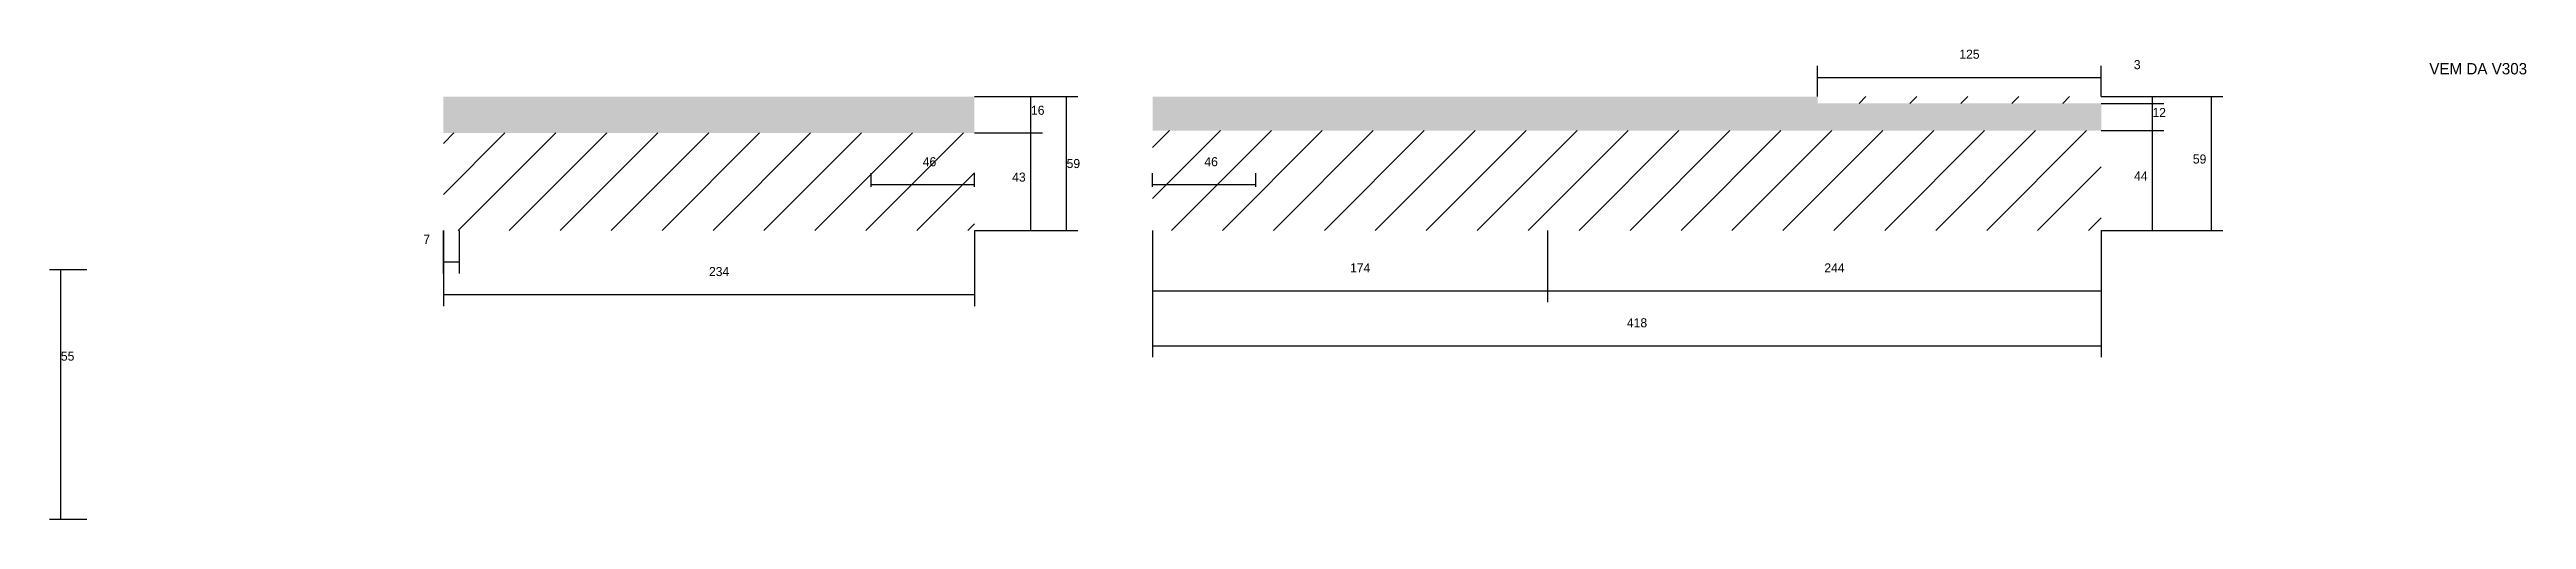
# Model space of a CAD drawing. Header units: metres. Extents: x 3435 to 9218, y 5617 to 6651.
# Drawn here: x 6515 to 7607, y 5625 to 5832 of the extents above; entities that cross this region are included whole.
import ezdxf

# ---------------------------------------------------------------- set-up
doc = ezdxf.new("R2010")
doc.units = ezdxf.units.M
for name, color, linetype in [('COTA', 2, 'Continuous'), ('REAPROVEITAMENTO', 3, 'Continuous'), ('TextoSecao', 7, 'Continuous')]:
    doc.layers.add(name, color=color, linetype=linetype)

msp = doc.modelspace()

# ---------------------------------------------------------------- texts
at = {"layer": 'COTA'}
for s, p in [('125', (7356.8, 5828.1)), ('3', (7433.7, 5823.5)), ('16', (6947.7, 5803.4)), ('12', (7441.9, 5802.4)), ('59', (7459.7, 5781.9)), ('46', (6900, 5780.7)), ('43', (6939.4, 5773.9)), ('59', (6963.4, 5779.9)), ('46', (7024.1, 5780.7)), ('44', (7433.8, 5774.4)), ('7', (6679.9, 5746.5)), ('234', (6805.8, 5732.3)), ('174', (7088.3, 5733.9)), ('244', (7297.3, 5733.9)), ('418', (7210.3, 5709.7)), ('55', (6520.2, 5695))]:
    msp.add_text(s, height=4, dxfattribs=at).set_placement(p)
at = {"layer": 'TextoSecao'}
msp.add_text('VEM DA V303', height=5, dxfattribs=at).set_placement((7563.9, 5821.2))

# ---------------------------------------------------------------- hatches: boundary and pattern name
at = {"layer": 'COTA'}
h = msp.add_hatch(dxfattribs=at)
h.set_pattern_fill('AR-CONC', scale=0.03)
h.paths.add_polyline_path([(6922.8, 5795.4), (6922.8, 5811.4), (6922.8, 5811.4), (6688.8, 5811.4), (6688.8, 5811.4), (6688.8, 5795.4), (6688.8, 5795.4), (6922.8, 5795.4)])
h = msp.add_hatch(dxfattribs=at)
h.set_pattern_fill('AR-CONC', scale=0.03)
h.paths.add_polyline_path([(7001.3, 5811.4), (7001.3, 5796.4), (7001.3, 5796.4), (7419.3, 5796.4), (7419.3, 5796.4), (7419.3, 5808.4), (7419.3, 5808.4), (7294.3, 5808.4), (7294.3, 5808.4), (7294.3, 5811.4), (7294.3, 5811.4), (7001.3, 5811.4)])
at = {"layer": 'REAPROVEITAMENTO'}
h = msp.add_hatch(dxfattribs=at)
h.set_pattern_fill('ANSI31', scale=5)
h.paths.add_polyline_path([(7294.3, 5808.4), (7294.3, 5811.4), (7294.3, 5811.4), (7419.3, 5811.4), (7419.3, 5811.4), (7419.3, 5808.4), (7419.3, 5808.4), (7294.3, 5808.4)])
h = msp.add_hatch(dxfattribs=at)
h.set_pattern_fill('ANSI31', scale=5)
h.paths.add_polyline_path([(7001.3, 5796.4), (7001.3, 5752.4), (7001.3, 5752.4), (7419.3, 5752.4), (7419.3, 5752.4), (7419.3, 5796.4), (7419.3, 5796.4), (7001.3, 5796.4)])
h = msp.add_hatch(dxfattribs=at)
h.set_pattern_fill('ANSI31', scale=5)
h.paths.add_polyline_path([(6688.8, 5752.4), (6922.8, 5752.4), (6922.8, 5752.4), (6922.8, 5795.4), (6922.8, 5795.4), (6688.8, 5795.4), (6688.8, 5795.4), (6688.8, 5752.4)])

# ---------------------------------------------------------------- linework, layer by layer
at = {"layer": 'COTA'}
for p, q in [((7294.3, 5811.4), (7294.3, 5824.9)), ((7294.3, 5819.9), (7419.3, 5819.9)), ((7419.3, 5811.4), (7419.3, 5824.9)), ((6922.8, 5811.4), (6952.7, 5811.4)), ((6922.8, 5811.4), (6968.4, 5811.4)), ((6947.7, 5795.4), (6947.7, 5811.4)), ((6963.4, 5752.4), (6963.4, 5811.4)), ((7419.3, 5811.4), (7446.9, 5811.4)), ((7419.3, 5811.4), (7472.9, 5811.4)), ((7419.3, 5808.4), (7446.9, 5808.4)), ((7419.3, 5808.4), (7446.9, 5808.4)), ((7441.9, 5808.4), (7441.9, 5811.4)), ((7441.9, 5796.4), (7441.9, 5808.4)), ((7467.9, 5752.4), (7467.9, 5811.4)), ((7419.3, 5796.4), (7446.9, 5796.4)), ((7419.3, 5796.4), (7446.9, 5796.4)), ((7441.9, 5752.4), (7441.9, 5796.4)), ((6922.8, 5795.4), (6952.7, 5795.4)), ((6922.8, 5795.4), (6952.7, 5795.4)), ((6947.7, 5752.4), (6947.7, 5795.4)), ((6877.3, 5771.7), (6877.3, 5777.6)), ((6922.8, 5771.7), (6922.8, 5777.6)), ((7001.3, 5771.7), (7001.3, 5777.6)), ((7046.8, 5771.7), (7046.8, 5777.6)), ((6877.3, 5772.6), (6922.8, 5772.6)), ((7001.3, 5772.6), (7046.8, 5772.6)), ((6688.7, 5752.4), (6688.7, 5733.5)), ((6688.8, 5752.4), (6688.8, 5719.1)), ((6695.7, 5752.4), (6695.7, 5733.5)), ((6922.8, 5752.4), (6922.8, 5719.1)), ((6922.8, 5752.4), (6952.7, 5752.4)), ((6922.8, 5752.4), (6968.4, 5752.4)), ((7001.3, 5752.4), (7001.3, 5720.8)), ((7001.3, 5752.4), (7001.3, 5696.6)), ((7175.3, 5752.4), (7175.3, 5720.8)), ((7175.3, 5752.4), (7175.3, 5720.8)), ((7419.3, 5752.4), (7419.3, 5720.8)), ((7419.3, 5752.4), (7419.3, 5696.6)), ((7419.3, 5752.4), (7446.9, 5752.4)), ((7419.3, 5752.4), (7472.9, 5752.4)), ((6531.7, 5735), (6515.2, 5735)), ((6520.2, 5625), (6520.2, 5735)), ((6688.7, 5738.5), (6695.7, 5738.5)), ((6688.8, 5724.1), (6922.8, 5724.1)), ((7001.3, 5725.8), (7175.3, 5725.8)), ((7175.3, 5725.8), (7419.3, 5725.8)), ((7001.3, 5701.6), (7419.3, 5701.6)), ((6531.7, 5625), (6515.2, 5625))]:
    msp.add_line(p, q, dxfattribs=at)

msp.set_redraw_order([(e.dxf.handle, doc.entitydb.next_handle()) for e in msp.query("TEXT MTEXT ATTDEF DIMENSION ARC_DIMENSION")])  # texts and dimensions are drawn at this point

doc.saveas('drawing.dxf')
